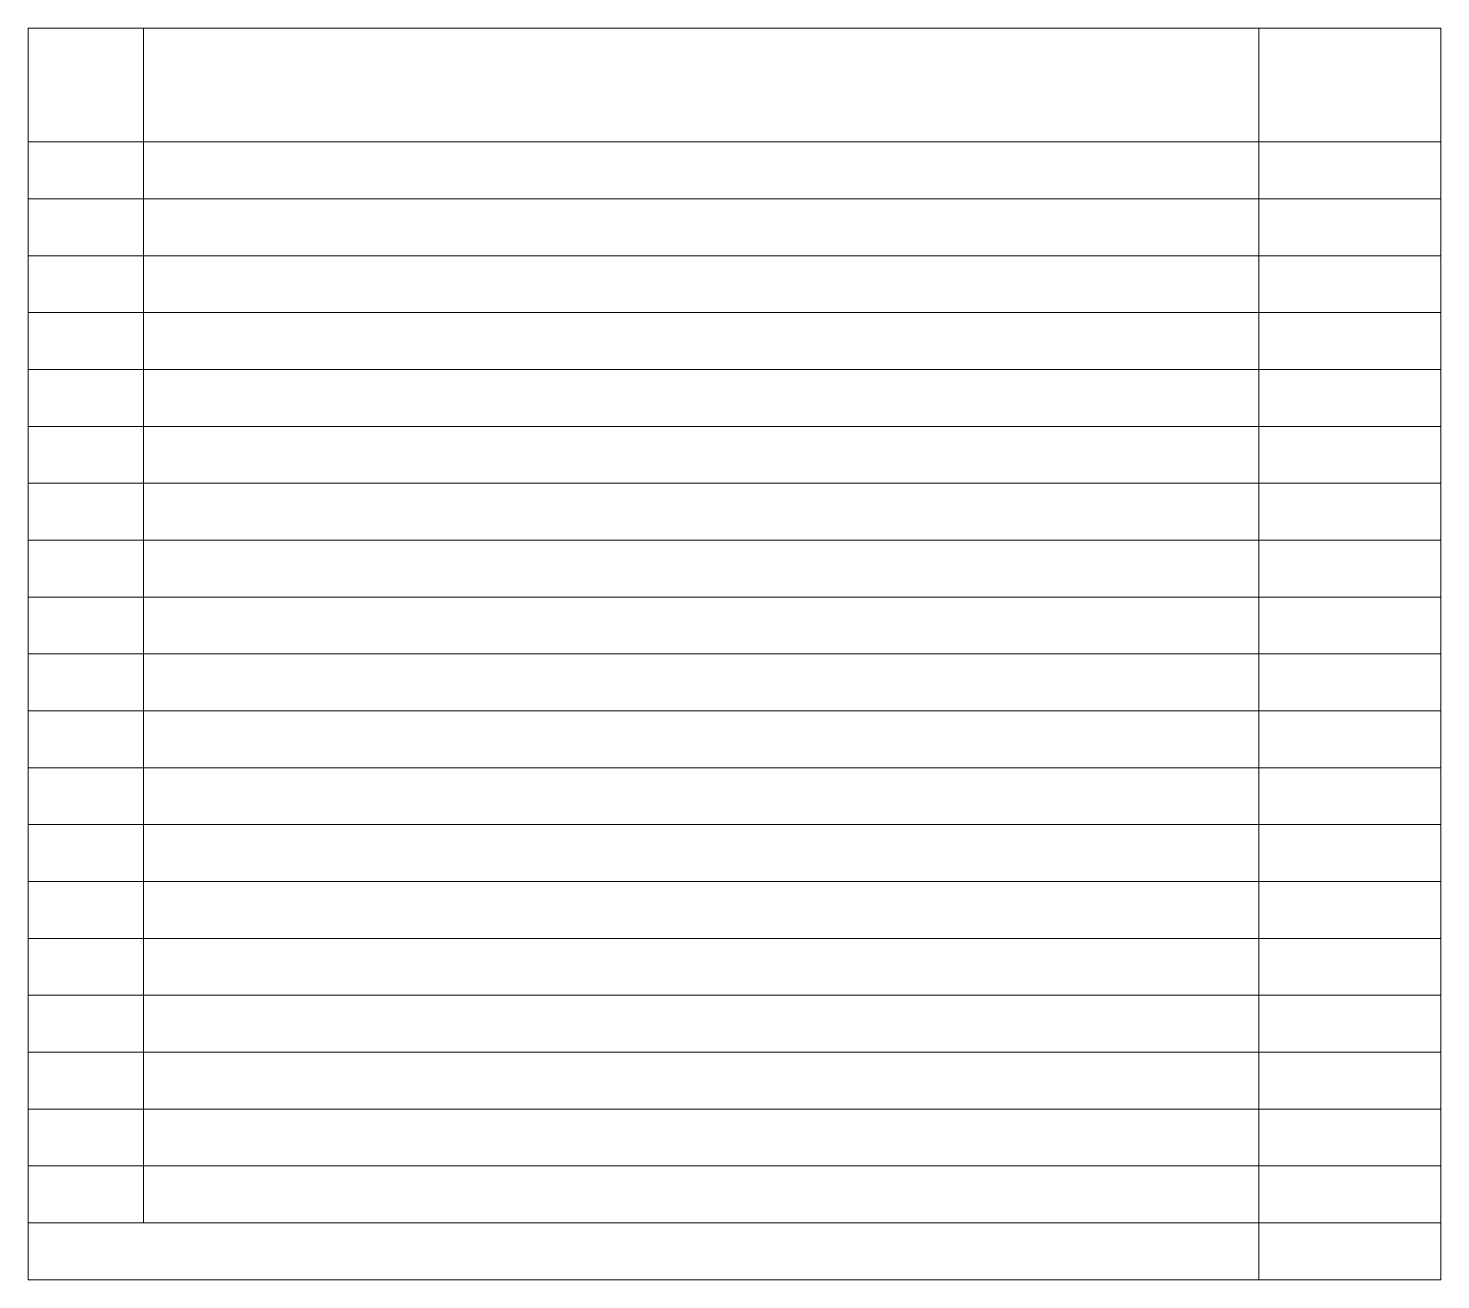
# Model space of a CAD drawing. Header units: metres. Extents: x 2 to 61, y 1.8 to 27.9.
# Drawn here: x 48.58 to 60.99, y 16.83 to 27.83 of the extents above; entities that cross this region are included whole.
import ezdxf

# ---------------------------------------------------------------- set-up
doc = ezdxf.new("R2010")
doc.units = ezdxf.units.M
doc.header["$MEASUREMENT"] = 0

msp = doc.modelspace()

# ---------------------------------------------------------------- linework, layer by layer
at = {"color": 7, "linetype": 'Continuous', "lineweight": 13}
for p, q in [((48.58, 27.827), (60.994, 27.827)), ((48.58, 27.827), (48.58, 16.827)), ((49.593, 27.827), (49.593, 17.327)), ((59.395, 27.827), (59.395, 16.827)), ((60.994, 27.827), (60.994, 16.827)), ((48.58, 26.827), (60.994, 26.827)), ((48.58, 17.327), (60.994, 17.327)), ((48.58, 16.827), (60.994, 16.827))]:
    msp.add_line(p, q, dxfattribs=at)
at = {"color": 7, "linetype": 'Continuous', "lineweight": 0}
for p, q in [((48.58, 26.327), (60.994, 26.327)), ((48.58, 25.827), (60.994, 25.827)), ((48.58, 25.327), (60.994, 25.327)), ((48.58, 24.827), (60.994, 24.827)), ((48.58, 24.327), (60.994, 24.327)), ((48.58, 23.827), (60.994, 23.827)), ((48.58, 23.327), (60.994, 23.327)), ((48.58, 22.827), (60.994, 22.827)), ((48.58, 22.327), (60.994, 22.327)), ((48.58, 21.827), (60.994, 21.827)), ((48.58, 21.327), (60.994, 21.327)), ((48.58, 20.827), (60.994, 20.827)), ((48.58, 20.327), (60.994, 20.327)), ((48.58, 19.827), (60.994, 19.827)), ((48.58, 19.327), (60.994, 19.327)), ((48.58, 18.827), (60.994, 18.827)), ((48.58, 18.327), (60.994, 18.327)), ((48.58, 17.827), (60.994, 17.827)), ((48.58, 17.327), (60.994, 17.327))]:
    msp.add_line(p, q, dxfattribs=at)

doc.saveas('drawing.dxf')
